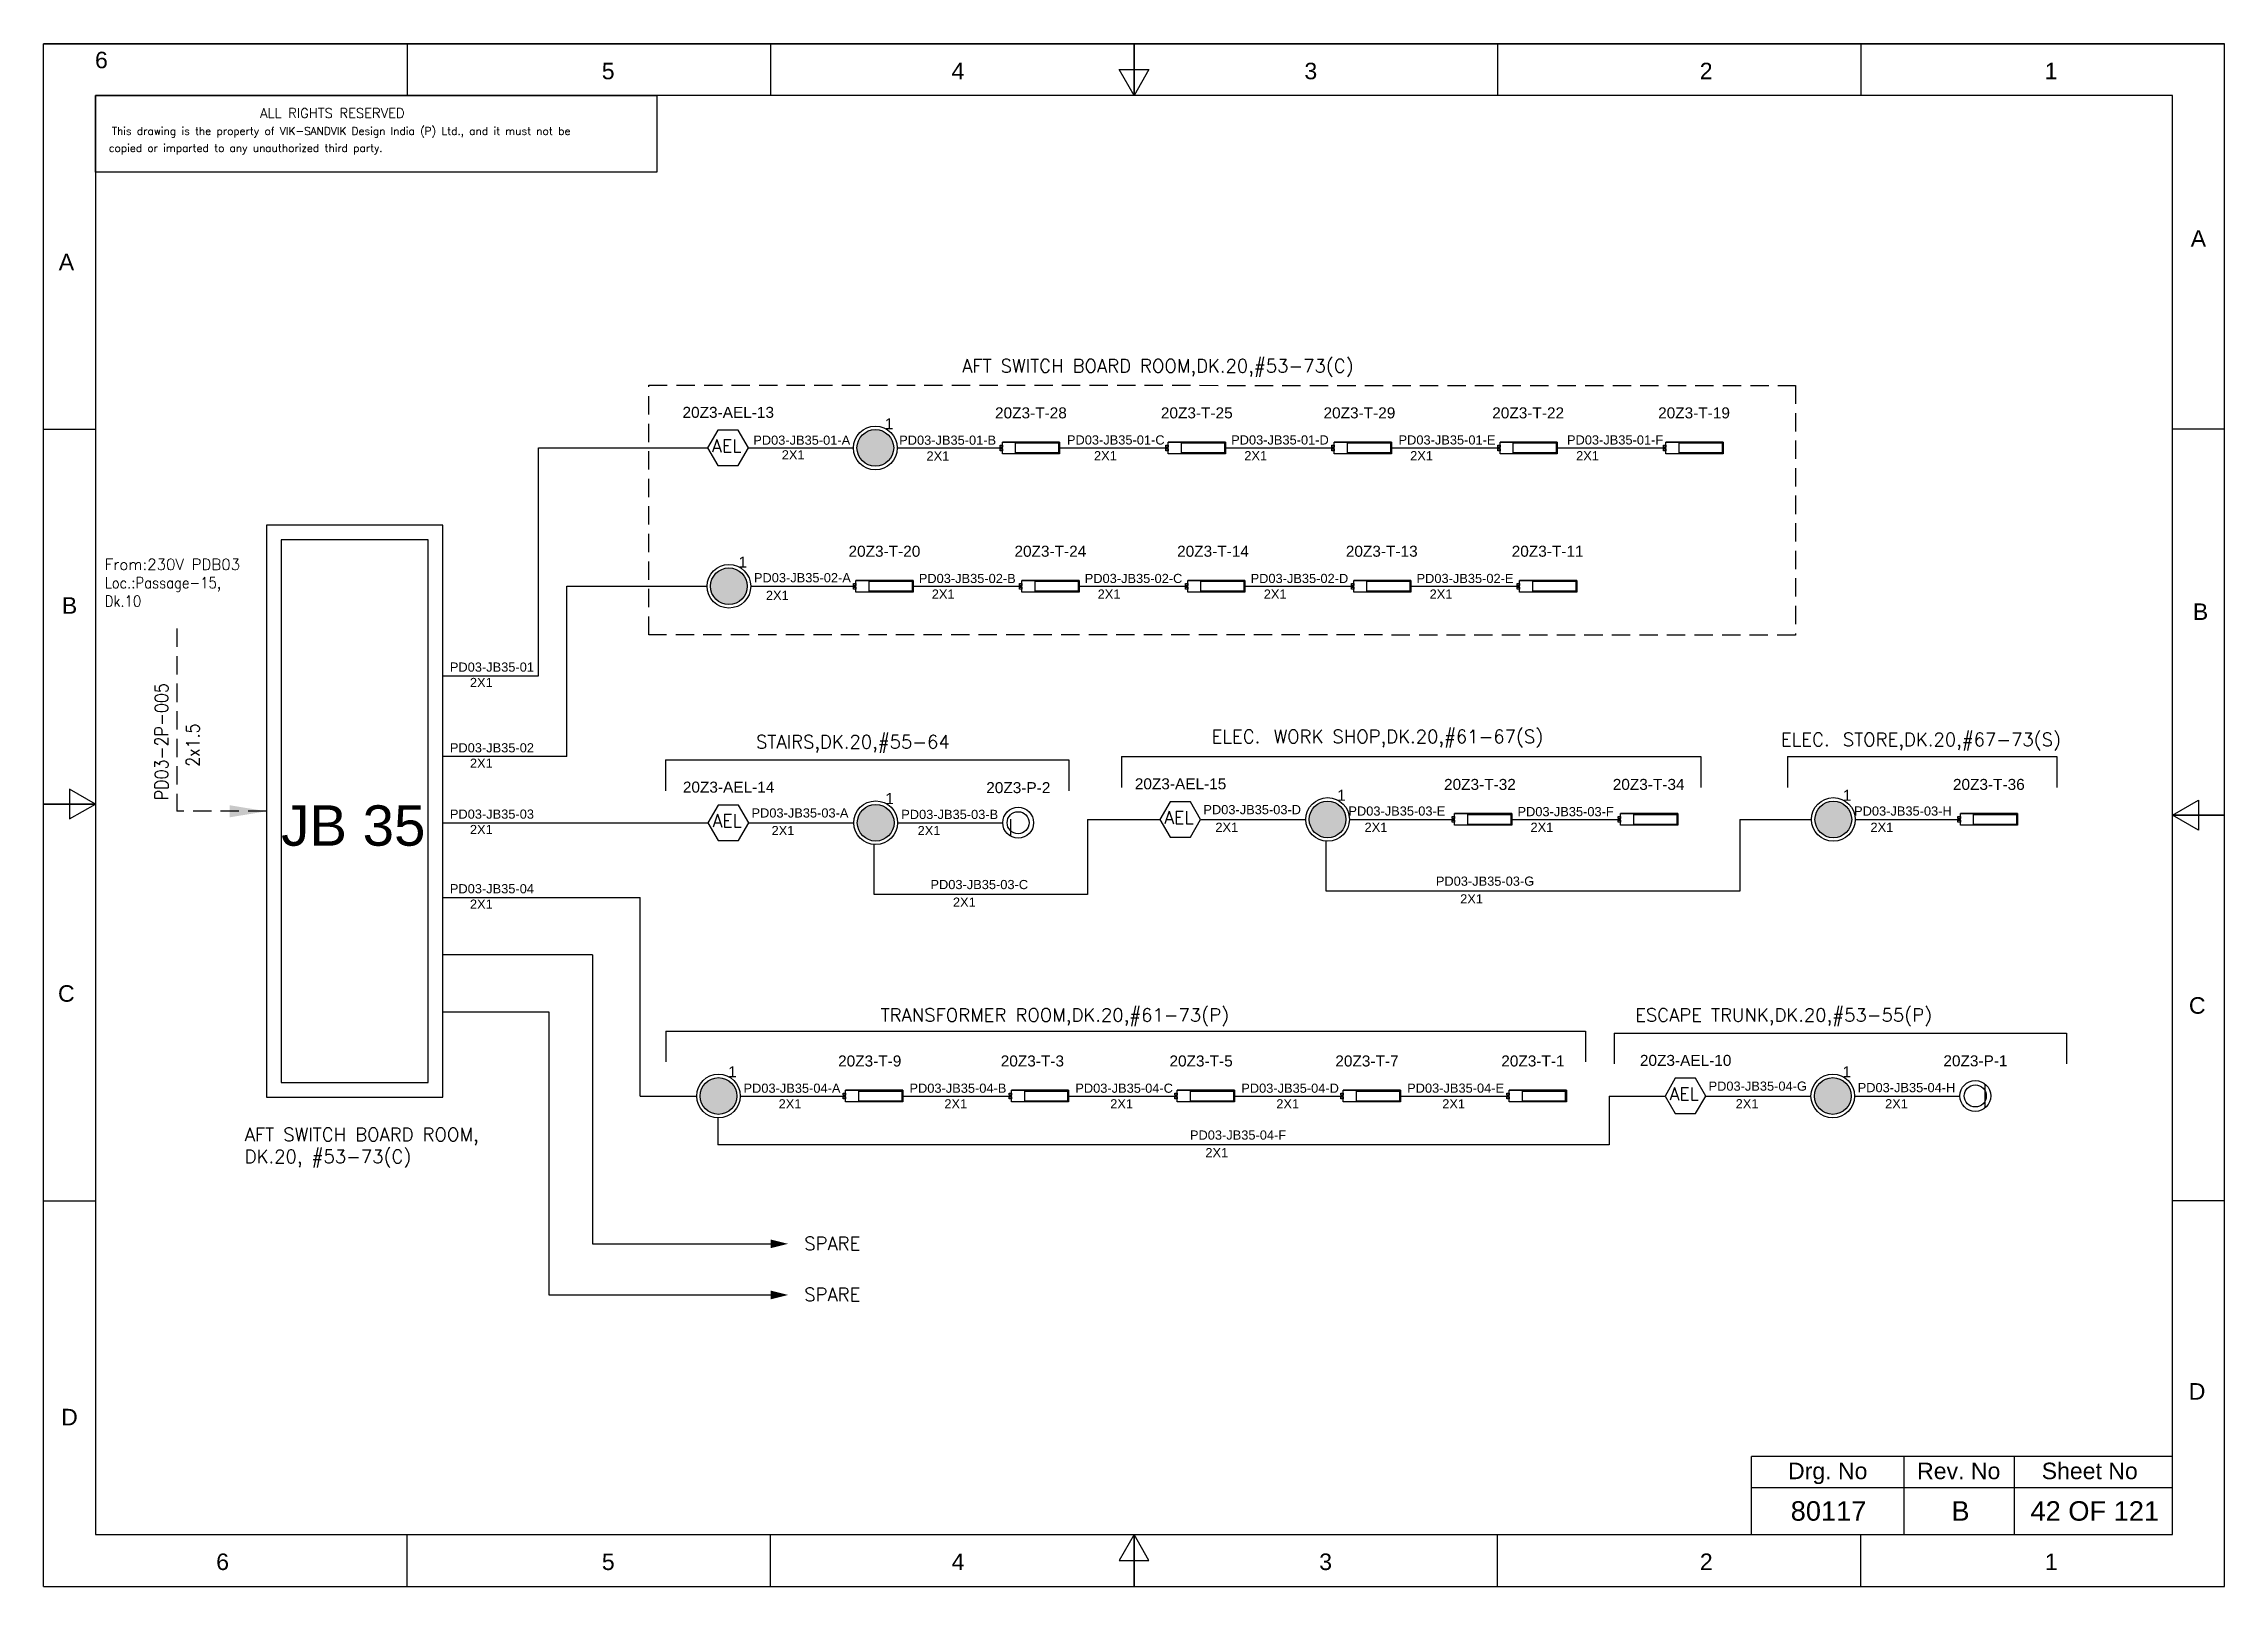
# Model space of a CAD drawing. Header units: inches. Extents: x -3311 to 1429, y -713 to 2436.
# Drawn here: x -1989.7 to -1692.7, y 1220.8 to 1430.8 of the extents above; entities that cross this region are included whole.
import ezdxf
from ezdxf.enums import TextEntityAlignment as Align

# ---------------------------------------------------------------- set-up
doc = ezdxf.new("R2010")
doc.units = ezdxf.units.IN
doc.linetypes.add('HIDDEN', pattern=[0.375, 0.25, -0.125])
doc.linetypes.add('SOLID', pattern=[0])
for name, color, linetype, lineweight in [('ELEC_TXT-025', 1, 'Continuous', 25), ('HEL-025', 1, 'Continuous', 25), ('HEL-035', 2, 'Continuous', 35)]:
    doc.layers.add(name, color=color, linetype=linetype, lineweight=lineweight)
doc.layers.add('LINE', color=3, linetype='SOLID')
doc.styles.add('_NORMAL', font='arial.ttf')
doc.styles.add('ROMANS', font='simplex.shx', dxfattribs={"width": 0.88})
doc.styles.get("Standard").update_dxf_attribs({"font": 'arial.ttf'})
doc.dimstyles.get("Standard").update_dxf_attribs({"dimtxt": 0.18, "dimasz": 0.18, "dimexe": 0.18, "dimexo": 0.0625, "dimgap": 0.09, "dimtad": 0, "dimtih": 1, "dimtoh": 1, "dimdec": 4, "dimzin": 0, "dimdsep": 46, "dimtxsty": 'Standard', "dimcen": 0.09, "dimadec": 0, "dimazin": 0, "dimtfac": 1, "dimtdec": 4, "dimtofl": 0, "dimtmove": 0, "dimatfit": 3, "dimfxl": 1, "dimtolj": 1, "dimtzin": 0, "dimarcsym": 0})
pattern_1 = [(0, (0, 0), (0, 6.985), [5.08, -1.905]), (90, (0, 0), (-6.985, 4e-16), [5.08, -1.905])]

msp = doc.modelspace()

# ---------------------------------------------------------------- texts
at = {"color": 7}
for s, p in [('PD03-JB35-01-A', (-1893.06, 1376.22, 0.03)), ('2X1', (-1889.18, 1374.22)), ('PD03-JB35-01-B', (-1873.19, 1376.22, 0.05)), ('2X1', (-1869.47, 1374.07)), ('PD03-JB35-01-C', (-1850.34, 1376.25, 0.11)), ('2X1', (-1846.66, 1374.1, 0.03)), ('PD03-JB35-01-D', (-1827.98, 1376.25, 0.14)), ('2X1', (-1826.19, 1374.1, 0.03)), ('PD03-JB35-01-E', (-1805.18, 1376.25, 0.16)), ('2X1', (-1803.6, 1374.1, 0.03)), ('PD03-JB35-01-F', (-1782.24, 1376.25, 0.19)), ('2X1', (-1781, 1374.1, 0.03)), ('PD03-JB35-02-A', (-1892.97, 1357.49, 0.03)), ('PD03-JB35-02-B', (-1870.52, 1357.39, 0.03)), ('PD03-JB35-02-C', (-1847.92, 1357.39, 0.03)), ('PD03-JB35-02-D', (-1825.33, 1357.39, 0.01)), ('PD03-JB35-02-E', (-1802.73, 1357.39, -0.02)), ('2X1', (-1891.34, 1355.09, -0.02)), ('2X1', (-1868.75, 1355.26, -0.02)), ('2X1', (-1846.16, 1355.26, -0.02)), ('2X1', (-1823.54, 1355.26, -0.05)), ('2X1', (-1800.95, 1355.26, -0.08)), ('PD03-JB35-01', (-1934.38, 1345.32)), ('2X1', (-1931.65, 1343.22)), ('PD03-JB35-02', (-1934.38, 1334.33)), ('2X1', (-1931.65, 1332.23)), ('PD03-JB35-03', (-1934.38, 1325.3)), ('PD03-JB35-03-A', (-1893.3, 1325.46, 0.05)), ('PD03-JB35-03-B', (-1872.91, 1325.26, 0.03)), ('PD03-JB35-03-D', (-1831.76, 1325.91, 0.03)), ('2X1', (-1830.13, 1323.51, -0.05)), ('PD03-JB35-03-E', (-1812.01, 1325.72, 0)), ('2X1', (-1809.81, 1323.51, -0.08)), ('PD03-JB35-03-F', (-1788.98, 1325.64, -0.05)), ('2X1', (-1787.21, 1323.51, -0.1)), ('PD03-JB35-03-H', (-1743.14, 1325.72, 0.19)), ('2X1', (-1740.91, 1323.51, 0.11)), ('2X1', (-1931.65, 1323.2)), ('2X1', (-1890.57, 1323.06, -0.02)), ('2X1', (-1870.68, 1323.06, -0.05)), ('PD03-JB35-04', (-1934.38, 1315.14)), ('PD03-JB35-03-C', (-1868.93, 1315.71, 0.1)), ('PD03-JB35-03-G', (-1800.1, 1316.17, 0.05)), ('2X1', (-1931.65, 1313.04)), ('2X1', (-1865.87, 1313.31, 0.03)), ('2X1', (-1796.79, 1313.76, -0.02)), ('PD03-JB35-04-A', (-1894.39, 1287.98, 0.08)), ('PD03-JB35-04-B', (-1871.79, 1287.98, 0.08)), ('PD03-JB35-04-C', (-1849.2, 1287.98, 0.08)), ('PD03-JB35-04-D', (-1826.6, 1287.98, 0.08)), ('PD03-JB35-04-E', (-1804.01, 1287.99, 0.08)), ('PD03-JB35-04-G', (-1762.96, 1288.26, 0.07)), ('PD03-JB35-04-H', (-1742.65, 1288.06, -0.14)), ('2X1', (-1889.61, 1285.85, 0.02)), ('2X1', (-1867.04, 1285.85, 0.02)), ('2X1', (-1844.45, 1285.85, 0.02)), ('2X1', (-1821.83, 1285.85, 0.02)), ('2X1', (-1799.23, 1285.85, 0.02)), ('2X1', (-1759.27, 1285.86, -0.01)), ('2X1', (-1738.92, 1285.86, -0.22)), ('PD03-JB35-04-F', (-1833.59, 1281.6, 0.07)), ('2X1', (-1831.49, 1279.2, 0.02))]:
    msp.add_text(s, height=1.25, dxfattribs=at).set_placement(p)
at = {"color": 7, "lineweight": 30}
msp.add_text('JB 35 ', height=5.5, dxfattribs=at).set_placement((-1946.47, 1324.37), align=Align.MIDDLE_CENTER)
at = {"color": 7}
for s, height, p in [('Drg. No', 2.246, (-1746.73, 1236.49)), ('Rev. No', 2.246, (-1728.89, 1236.49)), ('Sheet No', 2.246, (-1711.05, 1236.49)), ('80117', 2.653, (-1746.62, 1231.04)), ('B', 2.65, (-1728.65, 1231.04)), ('42 OF 121', 2.653, (-1710.36, 1231.04))]:
    msp.add_text(s, height=height, dxfattribs=at).set_placement(p, align=Align.MIDDLE_CENTER)
at = {"color": 7, "char_height": 1.8, "attachment_point": 1, "style": '_NORMAL'}
for s, insert in [('{\\Fromans|c0;\\C2;AFT SWITCH BOARD ROOM,DK.20,#53-73(C)}', (-1864.61, 1387.86, -0.03)), ('{\\Fromans|c0;\\C2;AFT SWITCH BOARD ROOM, \\PDK.20, #53-73(C)}', (-1962.32, 1283.2))]:
    msp.add_mtext(s, dxfattribs=dict(at, insert=insert))
at = {"color": 7, "insert": (-1981.39, 1360.68), "char_height": 1.5, "width": 36.8884, "attachment_point": 1}
msp.add_mtext('{\\Fromans|c0;\\C2;From:230V PDB03 \\P\\Fsimplex|c0;\\W0.88;Loc.:Passage-15,      \\PDk.10}', dxfattribs=at)
at = {"color": 7, "insert": (-1974.55, 1327.81), "char_height": 1.8, "width": 17.1296, "attachment_point": 1, "rotation": 90, "style": '_NORMAL'}
msp.add_mtext('{\\Fromans|c0;\\W0.88;PD03-2P-005}', dxfattribs=at)
at = {"color": 7, "insert": (-1970.28, 1332.37), "char_height": 1.8, "attachment_point": 1, "rotation": 90, "style": '_NORMAL'}
msp.add_mtext('{\\Fsimplex|c0;\\W0.88;2x1.5}', dxfattribs=at)
at = {"color": 7, "char_height": 1.8, "attachment_point": 1, "style": '_NORMAL'}
for s, insert, width in [('{\\Fromans|c0;\\C2;STAIRS,DK.20,#55-64}', (-1892.69, 1336.68, -0.05), 39.515), ('{\\Fromans|c0;\\C2;ELEC.^I WORK SHOP,DK.20,#61-67(S)}', (-1830.64, 1337.39, 0.17), 74.1776), ('{\\Fromans|c0;\\C2;ELEC.^I STORE,DK.20,#67-73(S)}', (-1753.11, 1336.98, 0.08), 74.1776), ('{\\Fromans|c0;\\C2;TRANSFORMER ROOM,DK.20,#61-73(P)}', (-1875.72, 1299.47, -0.01), 57.9595), ('{\\Fromans|c0;\\C2;ESCAPE TRUNK,DK.20,#53-55(P)}', (-1772.96, 1299.47, -0.03), 55.0742), ('{\\Fromans|c0;\\C2;SPARE}', (-1886.12, 1268.36), 8.1658), ('{\\Fromans|c0;\\C2;SPARE}', (-1886.12, 1261.41), 8.1658)]:
    msp.add_mtext(s, dxfattribs=dict(at, insert=insert, width=width))

# ---------------------------------------------------------------- blocks, each defined once
blk = doc.blocks.new('FIXED_KEY_SWITCH')
h = blk.add_hatch(color=1)
h.dxf.hatch_style = 1
edge = h.paths.add_edge_path()
edge.add_arc((848.13, 1737.46), 2.5, 0, 360)
at = {"color": 1}
blk.add_circle((848.13, 1737.46), 2.5, dxfattribs=at)
at = {"color": 7, "insert": (849.44, 1741.5), "char_height": 1.5, "attachment_point": 1, "style": '_NORMAL'}
blk.add_mtext_dynamic_manual_height_columns('1', width=1.5, gutter_width=7.5, heights=[0], dxfattribs=at)
blk = doc.blocks.new('SWT')
blk.add_blockref('FIXED_KEY_SWITCH', (0, 0))
blk.add_attdef('TAG_NO', (844.55, 1741.11), '', height=1.5)
blk = doc.blocks.new('2A')
at = {"color": 7, "lineweight": -3, "ltscale": 2.5}
blk.add_line((790.02, 1997.62, -0.03), (782.23, 1997.62, -0.03), dxfattribs=at)
at = {"color": 7, "lineweight": -3, "ltscale": 2.5, "elevation": -0.03}
for points in [[(781.91, 1997.21), (782.23, 1997.21), (782.23, 1996.94), (781.91, 1996.94)], [(781.91, 1996.7), (782.23, 1996.7), (782.23, 1996.44), (781.91, 1996.44)], [(782.23, 1997.62), (790.02, 1997.62), (790.02, 1996.02), (782.23, 1996.02)], [(784.03, 1997.5), (789.88, 1997.5), (789.88, 1996.14), (784.03, 1996.14)]]:
    blk.add_lwpolyline(points, close=True, dxfattribs=at)
blk = doc.blocks.new('LED TUBE LIGHT 30W')
blk.add_blockref('2A', (179.91, -357.89))
blk.add_attdef('TAG_NO.', (962.52, 1642.97), '', height=1.5)
blk = doc.blocks.new('AEL')
at = {"color": 4}
blk.add_lwpolyline([(989.98, -190.09), (992.75, -190.09), (994.14, -187.69), (992.75, -185.28), (989.98, -185.28), (988.59, -187.69)], close=True, dxfattribs=at)
at = {"color": 4, "style": 'ROMANS'}
blk.add_text('AEL', height=1.725, dxfattribs=at).set_placement((989.2, -188.27))
blk = doc.blocks.new('AEL_L')
blk.add_blockref('AEL', (0, 0))
blk.add_attdef('TAG_NO', (986.55, -183.59), '', height=1.5)
blk = doc.blocks.new('1')
h = blk.add_hatch()
h.set_pattern_fill('ANGLE', color=6)
h.set_pattern_definition(pattern_1)
h.paths.add_polyline_path([(303.23, 2044.43, 1), (306.22, 2044.43, 1)], flags=0)
h.paths.add_polyline_path([(302.63, 2044.43, 1), (306.83, 2044.43, 1)])
h.paths.add_polyline_path([(306.22, 2044.43, -1), (303.23, 2044.43, -1)], flags=16)
h = blk.add_hatch()
h.set_pattern_fill('ANGLE', color=6)
h.set_pattern_definition(pattern_1)
h.paths.add_polyline_path([(303.23, 2044.43, 1), (306.22, 2044.43, 1)])
at = {"color": 6}
for radius in [2.1, 1.5]:
    blk.add_circle((304.73, 2044.43), radius, dxfattribs=at)
blk = doc.blocks.new('LED PENDENT LIGHT 15W')
blk.add_blockref('1', (0, 0))
blk.add_attdef('TAG_NO', (301.63, 2048.1), '', height=1.5)
blk = doc.blocks.new('fr')
at = {"color": 7, "linetype": 'Continuous'}
for p, q in [((33763.99, 4500.4), (33466.99, 4500.4)), ((33466.99, 4500.4), (33763.99, 4500.4)), ((33466.99, 4290.33), (33466.99, 4500.4)), ((33516.49, 4500.4), (33516.49, 4493.33)), ((33565.99, 4500.4), (33565.99, 4493.33)), ((33615.49, 4500.4), (33615.49, 4493.33)), ((33615.49, 4493.33), (33615.49, 4500.4)), ((33615.49, 4500.4), (33615.49, 4493.33)), ((33664.99, 4500.4), (33664.99, 4493.33)), ((33714.49, 4500.4), (33714.49, 4493.33)), ((33763.99, 4290.33), (33763.99, 4500.4)), ((33763.99, 4290.33), (33763.99, 4500.4)), ((33615.49, 4493.33), (33613.45, 4496.87)), ((33613.45, 4496.87), (33617.53, 4496.87)), ((33617.53, 4496.87), (33615.49, 4493.33)), ((33756.92, 4493.33), (33474.06, 4493.33)), ((33474.06, 4493.33), (33474.06, 4297.41)), ((33756.92, 4297.41), (33756.92, 4493.33)), ((33466.99, 4447.89), (33474.06, 4447.89)), ((33763.99, 4447.89), (33756.92, 4447.89)), ((33474.06, 4396.87), (33470.53, 4398.91)), ((33470.53, 4398.91), (33470.53, 4394.83)), ((33466.99, 4396.87), (33474.06, 4396.87)), ((33474.06, 4396.87), (33466.99, 4396.87)), ((33466.99, 4396.87), (33474.06, 4396.87)), ((33470.53, 4394.83), (33474.06, 4396.87)), ((33756.92, 4395.37), (33760.45, 4397.41)), ((33760.45, 4397.41), (33760.45, 4393.33)), ((33763.99, 4395.37), (33756.92, 4395.37)), ((33760.45, 4393.33), (33756.92, 4395.37)), ((33756.92, 4395.37), (33763.99, 4395.37)), ((33763.99, 4395.37), (33756.92, 4395.37)), ((33466.99, 4342.85), (33474.06, 4342.85)), ((33763.99, 4342.85), (33756.92, 4342.85)), ((33474.06, 4297.41), (33756.92, 4297.41)), ((33516.49, 4290.33), (33516.49, 4297.41)), ((33565.99, 4290.33), (33565.99, 4297.41)), ((33615.49, 4297.41), (33613.45, 4293.87)), ((33615.49, 4290.33), (33615.49, 4297.41)), ((33617.53, 4293.87), (33615.49, 4297.41)), ((33615.49, 4297.41), (33615.49, 4290.33)), ((33615.49, 4290.33), (33615.49, 4297.41)), ((33664.99, 4290.33), (33664.99, 4297.41)), ((33714.49, 4290.33), (33714.49, 4297.41)), ((33613.45, 4293.87), (33617.53, 4293.87)), ((33466.99, 4290.33), (33763.99, 4290.33)), ((33466.99, 4290.33), (33763.99, 4290.33))]:
    blk.add_line(p, q, dxfattribs=at)
at = {"color": 7, "style": '_NORMAL'}
for s, p in [('6', (33474.86, 4498.18)), ('5', (33543.88, 4496.68)), ('4', (33591.52, 4496.68)), ('3', (33639.57, 4496.68)), ('2', (33693.41, 4496.68)), ('1', (33740.39, 4496.68)), ('A', (33760.45, 4473.88)), ('A', (33470.1, 4470.68)), ('B', (33470.52, 4423.9)), ('B', (33760.74, 4423.06)), ('C', (33470.08, 4371.07)), ('C', (33760.29, 4369.44)), ('D', (33760.27, 4316.89)), ('D', (33470.51, 4313.39)), ('6', (33491.37, 4293.69)), ('5', (33543.89, 4293.69)), ('4', (33591.53, 4293.69)), ('3', (33641.59, 4293.69)), ('2', (33693.43, 4293.69)), ('1', (33740.41, 4293.69))]:
    blk.add_text(s, height=2.25, dxfattribs=at).set_placement(p, align=Align.MIDDLE_CENTER)
blk = doc.blocks.new('A$C4BAD7D21')
at = {"layer": 'HEL-025'}
blk.add_lwpolyline([(-34000, 0), (-34000, 2086), (-18714, 2086), (-18714, 0)], close=True, dxfattribs=at)
at = {"layer": 'HEL-025', "style": 'ROMANS'}
for s, p in [('This drawing is the property of VIK-SANDVIK Design India (P) Ltd., and it must not be', (-33558, 1016)), (' copied or imparted to any unauthorized third party.', (-33785, 550))]:
    blk.add_text(s, height=210, dxfattribs=at).set_placement(p)
at = {"layer": 'HEL-035', "style": 'ROMANS'}
blk.add_text('     ALL RIGHTS RESERVED', height=262.5, dxfattribs=at).set_placement((-30497, 1476))

# ---------------------------------------------------------------- linework, layer by layer
for p, q in [((-1922.33, 1344.77), (-1922.33, 1375.78)), ((-1842.93, 1333.75, -0.1), (-1764.02, 1333.75, -0.1)), ((-1752.19, 1333.75, 0.08), (-1715.51, 1333.75, 0.08)), ((-1905.01, 1333.3, -0.05), (-1850.07, 1333.3, -0.05)), ((-1847.55, 1325.2, -0.05), (-1847.55, 1315, -0.05)), ((-1758.69, 1325.2, 0.13), (-1758.69, 1315.45, 0.13)), ((-1876.6, 1315, 0.03), (-1876.6, 1321.78, 0.03)), ((-1815.06, 1315.45, -0.03), (-1815.06, 1322.23, -0.03)), ((-1847.55, 1315, 0.03), (-1876.6, 1315, 0.03)), ((-1758.69, 1315.45, -0.03), (-1815.06, 1315.45, -0.03)), ((-1914.97, 1306.78), (-1935.36, 1306.78)), ((-1904.96, 1296.37, -0.01), (-1779.72, 1296.37, -0.01)), ((-1775.8, 1296.09, -0.03), (-1714.2, 1296.09, -0.03)), ((-1776.5, 1287.54, 0.02), (-1776.5, 1280.89, 0.02)), ((-1897.91, 1284.57, 0.02), (-1897.91, 1280.89, 0.02)), ((-1776.5, 1280.89, 0.02), (-1897.91, 1280.89, 0.02))]:
    msp.add_line(p, q)
at = {"color": 7, "linetype": 'Continuous'}
for p, q in [((-1699.78, 1238.44), (-1757.1, 1238.44)), ((-1757.1, 1227.84), (-1757.1, 1238.44)), ((-1736.33, 1227.84), (-1736.33, 1238.44)), ((-1721.31, 1227.84), (-1721.31, 1238.44)), ((-1757.1, 1234.25), (-1699.78, 1234.25))]:
    msp.add_line(p, q, dxfattribs=at)
at = {"linetype": 'HIDDEN', "ltscale": 10, "elevation": -0.03}
msp.add_lwpolyline([(-1907.27, 1384.33), (-1751.13, 1384.29), (-1751.13, 1350.3), (-1907.27, 1350.34)], close=True, dxfattribs=at)
for points in [[(-1935.36, 1365.26), (-1959.36, 1365.26), (-1959.36, 1287.36), (-1935.36, 1287.36)], [(-1937.36, 1363.26), (-1957.36, 1363.26), (-1957.36, 1289.36), (-1937.36, 1289.36)]]:
    msp.add_lwpolyline(points, close=True)
at = {"linetype": 'HIDDEN', "ltscale": 10}
msp.add_lwpolyline([(-1971.57, 1351.19), (-1971.57, 1326.31)], dxfattribs=at)
for points in [[(-1890.68, 1267.41, 1.18, 0, 0), (-1888.32, 1267.41, 0, 0, 0)], [(-1890.68, 1260.45, 1.18, 0, 0), (-1888.32, 1260.45, 0, 0, 0)]]:
    msp.add_lwpolyline(points, format="xyseb")
at = {"layer": 'LINE', "color": 0}
for p, q in [((-1922.33, 1375.78, 0.05), (-1899.29, 1375.78)), ((-1893.73, 1375.78), (-1879.41, 1375.78)), ((-1873.46, 1375.78, 0.03), (-1859.14, 1375.78, 0.03)), ((-1851.34, 1375.78, 0.03), (-1836.55, 1375.78, 0.03)), ((-1828.75, 1375.78, 0.03), (-1813.95, 1375.78, 0.03)), ((-1806.16, 1375.78, 0.03), (-1791.36, 1375.78, 0.03)), ((-1783.56, 1375.78, 0.03), (-1768.77, 1375.78, 0.03)), ((-1918.47, 1356.95, 0.02), (-1899.36, 1356.95, -0.02)), ((-1918.47, 1333.77), (-1918.47, 1356.95)), ((-1893.41, 1356.95, -0.02), (-1879.09, 1356.95, -0.02)), ((-1871.29, 1356.95, -0.02), (-1856.49, 1356.95, -0.02)), ((-1848.69, 1356.95, -0.02), (-1833.9, 1356.95, -0.02)), ((-1826.1, 1356.95, -0.05), (-1811.3, 1356.95, -0.05)), ((-1803.5, 1356.95, -0.08), (-1788.71, 1356.95, -0.08)), ((-1935.36, 1344.77), (-1922.33, 1344.77)), ((-1918.47, 1333.77), (-1935.36, 1333.77)), ((-1842.93, 1333.75, -0.1), (-1842.93, 1329.56, -0.1)), ((-1764.02, 1333.75, -0.1), (-1764.02, 1329.56, -0.1)), ((-1752.19, 1333.75, 0.08), (-1752.19, 1329.56, 0.08)), ((-1715.51, 1333.75, 0.08), (-1715.51, 1329.56, 0.08)), ((-1905.01, 1333.3, -0.05), (-1905.01, 1329.11, -0.05)), ((-1850.07, 1333.3, -0.05), (-1850.07, 1329.11, -0.05)), ((-1935.36, 1324.75), (-1899.24, 1324.75, -0.02)), ((-1893.68, 1324.75, -0.02), (-1879.36, 1324.75, -0.02)), ((-1873.41, 1324.75, -0.02), (-1859.09, 1324.75, -0.02)), ((-1847.55, 1325.2, -0.05), (-1837.69, 1325.2, -0.05)), ((-1832.14, 1325.2, -0.05), (-1817.81, 1325.2, -0.05)), ((-1811.87, 1325.2, -0.08), (-1797.55, 1325.2, -0.08)), ((-1789.75, 1325.2, -0.1), (-1774.95, 1325.2, -0.1)), ((-1758.69, 1325.2, 0.13), (-1748.95, 1325.2, 0.11)), ((-1743, 1325.2, 0.11), (-1728.68, 1325.2, 0.11)), ((-1935.36, 1314.58), (-1908.47, 1314.58)), ((-1908.47, 1287.54), (-1908.47, 1314.58)), ((-1914.97, 1306.78), (-1914.97, 1267.41)), ((-1935.36, 1298.98), (-1920.9, 1298.98)), ((-1920.9, 1298.98), (-1920.9, 1260.45)), ((-1904.96, 1296.37, -0.01), (-1904.96, 1292.18, -0.01)), ((-1779.72, 1296.37, -0.01), (-1779.72, 1292.18, -0.01)), ((-1775.8, 1296.09, -0.03), (-1775.8, 1291.9, -0.03)), ((-1714.2, 1296.09, -0.22), (-1714.2, 1291.9, -0.22)), ((-1908.47, 1287.54), (-1900.78, 1287.54, 0.02)), ((-1894.83, 1287.54, 0.02), (-1880.51, 1287.54, 0.02)), ((-1872.71, 1287.54, 0.02), (-1857.91, 1287.54, 0.02)), ((-1850.11, 1287.54, 0.02), (-1835.32, 1287.54, 0.02)), ((-1827.52, 1287.54, 0.02), (-1812.72, 1287.54, 0.02)), ((-1804.93, 1287.54, 0.02), (-1790.13, 1287.54, 0.02)), ((-1776.5, 1287.54, 0.01), (-1768.89, 1287.54, -0.01)), ((-1763.34, 1287.54, 0.21), (-1749.01, 1287.54, 0.21)), ((-1743.07, 1287.54, 0.21), (-1728.75, 1287.54, 0.21)), ((-1914.97, 1267.41), (-1890.59, 1267.41)), ((-1920.9, 1260.45), (-1890.59, 1260.45))]:
    msp.add_line(p, q, dxfattribs=at)
for centre in [(-1876.44, 1375.78), (-1896.38, 1356.95, -0.02), (-1876.39, 1324.75, -0.02), (-1814.84, 1325.2, -0.08), (-1745.97, 1325.2, 0.11), (-1897.8, 1287.54, 0.02), (-1746.04, 1287.54, 0.21)]:
    msp.add_circle(centre, 2.97, dxfattribs=at)

# ---------------------------------------------------------------- block references
for name, p in [('fr', (-35456.7, -3069.57)), ('SWT', (-2724.57, -361.67)), ('SWT', (-2744.51, -380.51, -0.02)), ('SWT', (-2724.52, -412.71, -0.02)), ('SWT', (-2662.97, -412.26, -0.08)), ('SWT', (-2594.1, -412.26, 0.11)), ('SWT', (-2745.93, -449.92, 0.02)), ('SWT', (-2594.17, -449.92, 0.21))]:
    msp.add_blockref(name, p)
ref = msp.add_blockref('AEL_L', (-2887.87, 1563.47))
ref.add_attrib('TAG_NO', '20Z3-AEL-13', (-1902.7, 1379.88), dxfattribs={"color": 4, "height": 1.5})
ref = msp.add_blockref('LED TUBE LIGHT 30W', (-2821.27, -263.14, 0.05))
ref.add_attrib('TAG_NO.', '20Z3-T-28', (-1860.14, 1379.81, 0.05), dxfattribs={"height": 1.5})
ref = msp.add_blockref('LED TUBE LIGHT 30W', (-2798.68, -263.14, 0.05))
ref.add_attrib('TAG_NO.', '20Z3-T-25', (-1837.55, 1379.81, 0.05), dxfattribs={"height": 1.5})
ref = msp.add_blockref('LED TUBE LIGHT 30W', (-2776.09, -263.14, 0.05))
ref.add_attrib('TAG_NO.', '20Z3-T-29', (-1815.4, 1379.81, 0.05), dxfattribs={"height": 1.5})
ref = msp.add_blockref('LED TUBE LIGHT 30W', (-2753.49, -263.14, 0.05))
ref.add_attrib('TAG_NO.', '20Z3-T-22', (-1792.42, 1379.81, 0.05), dxfattribs={"height": 1.5})
ref = msp.add_blockref('LED TUBE LIGHT 30W', (-2730.9, -263.14, 0.05))
ref.add_attrib('TAG_NO.', '20Z3-T-19', (-1769.83, 1379.81, 0.05), dxfattribs={"height": 1.5})
ref = msp.add_blockref('LED TUBE LIGHT 30W', (-2841.22, -281.98, 0.01))
ref.add_attrib('TAG_NO.', '20Z3-T-20', (-1880.09, 1360.97, 0.01), dxfattribs={"height": 1.5})
ref = msp.add_blockref('LED TUBE LIGHT 30W', (-2818.62, -281.98, 0.01))
ref.add_attrib('TAG_NO.', '20Z3-T-24', (-1857.49, 1360.97, 0.01), dxfattribs={"height": 1.5})
ref = msp.add_blockref('LED TUBE LIGHT 30W', (-2796.03, -281.98, -0.02))
ref.add_attrib('TAG_NO.', '20Z3-T-14', (-1835.34, 1360.97, -0.02), dxfattribs={"height": 1.5})
ref = msp.add_blockref('LED TUBE LIGHT 30W', (-2773.43, -281.98, -0.05))
ref.add_attrib('TAG_NO.', '20Z3-T-13', (-1812.36, 1360.97, -0.05), dxfattribs={"height": 1.5})
ref = msp.add_blockref('LED TUBE LIGHT 30W', (-2750.84, -281.98, -0.05))
ref.add_attrib('TAG_NO.', '20Z3-T-11', (-1789.77, 1360.97, -0.05), dxfattribs={"height": 1.5})
ref = msp.add_blockref('AEL_L', (-2826.28, 1512.89, -0.05))
ref.add_attrib('TAG_NO', '20Z3-AEL-15', (-1841.1, 1329.3, -0.05), dxfattribs={"color": 4, "height": 1.5})
at = {"color": 7}
ref = msp.add_blockref('LED TUBE LIGHT 30W', (-2759.68, -313.73, -0.08), dxfattribs=at)
ref.add_attrib('TAG_NO.', '20Z3-T-32', (-1798.99, 1329.22, -0.08), dxfattribs={"height": 1.5})
ref = msp.add_blockref('LED TUBE LIGHT 30W', (-2737.08, -313.73, -0.1))
ref.add_attrib('TAG_NO.', '20Z3-T-34', (-1776.01, 1329.22, -0.1), dxfattribs={"height": 1.5})
ref = msp.add_blockref('LED TUBE LIGHT 30W', (-2690.81, -313.73, 0.14))
ref.add_attrib('TAG_NO.', '20Z3-T-36', (-1729.68, 1329.22, 0.14), dxfattribs={"height": 1.5})
ref = msp.add_blockref('AEL_L', (-2887.82, 1512.44, -0.02))
ref.add_attrib('TAG_NO', '20Z3-AEL-14', (-1902.65, 1328.85, -0.02), dxfattribs={"color": 4, "height": 1.5})
ref = msp.add_blockref('LED PENDENT LIGHT 15W', (-2161.72, -719.68, -0.05))
ref.add_attrib('TAG_NO', '20Z3-P-2', (-1861.33, 1328.78, -0.05), dxfattribs={"height": 1.5})
ref = msp.add_blockref('LED TUBE LIGHT 30W', (-2842.64, -351.39, 0.05))
ref.add_attrib('TAG_NO.', '20Z3-T-9', (-1881.51, 1291.56, 0.05), dxfattribs={"height": 1.5})
ref = msp.add_blockref('LED TUBE LIGHT 30W', (-2820.04, -351.39, 0.05))
ref.add_attrib('TAG_NO.', '20Z3-T-3', (-1859.36, 1291.56, 0.05), dxfattribs={"height": 1.5})
ref = msp.add_blockref('LED TUBE LIGHT 30W', (-2797.45, -351.39, 0.05))
ref.add_attrib('TAG_NO.', '20Z3-T-5', (-1836.38, 1291.56, 0.05), dxfattribs={"height": 1.5})
ref = msp.add_blockref('LED TUBE LIGHT 30W', (-2774.86, -351.39, 0.05))
ref.add_attrib('TAG_NO.', '20Z3-T-7', (-1813.79, 1291.56, 0.05), dxfattribs={"height": 1.5})
ref = msp.add_blockref('LED TUBE LIGHT 30W', (-2752.26, -351.39, 0.05))
ref.add_attrib('TAG_NO.', '20Z3-T-1', (-1791.19, 1291.56, 0.05), dxfattribs={"height": 1.5})
ref = msp.add_blockref('AEL_L', (-2757.48, 1475.23, -0.01))
ref.add_attrib('TAG_NO', '20Z3-AEL-10', (-1772.31, 1291.64, -0.01), dxfattribs={"color": 4, "height": 1.5})
ref = msp.add_blockref('LED PENDENT LIGHT 15W', (-2031.37, -756.88, -0.71))
ref.add_attrib('TAG_NO', '20Z3-P-1', (-1730.98, 1291.58, -0.71), dxfattribs={"height": 1.5})
at = {"layer": 'ELEC_TXT-025', "color": 0, "xscale": 0.005, "yscale": 0.005, "zscale": 0.005}
msp.add_blockref('A$C4BAD7D21', (-1812.64, 1413.34), dxfattribs=at)

msp.set_redraw_order([(e.dxf.handle, doc.entitydb.next_handle()) for e in msp.query("TEXT MTEXT ATTDEF DIMENSION ARC_DIMENSION")])  # texts and dimensions are drawn at this point

# ---------------------------------------------------------------- leaders
at = {"linetype": 'HIDDEN', "ltscale": 10}
msp.add_leader([(-1959.36, 1326.31), (-1971.57, 1326.31)], dimstyle='Standard', override={"dimasz": 5, "dimarcsym": 1}, dxfattribs=at)

doc.saveas('drawing.dxf')
